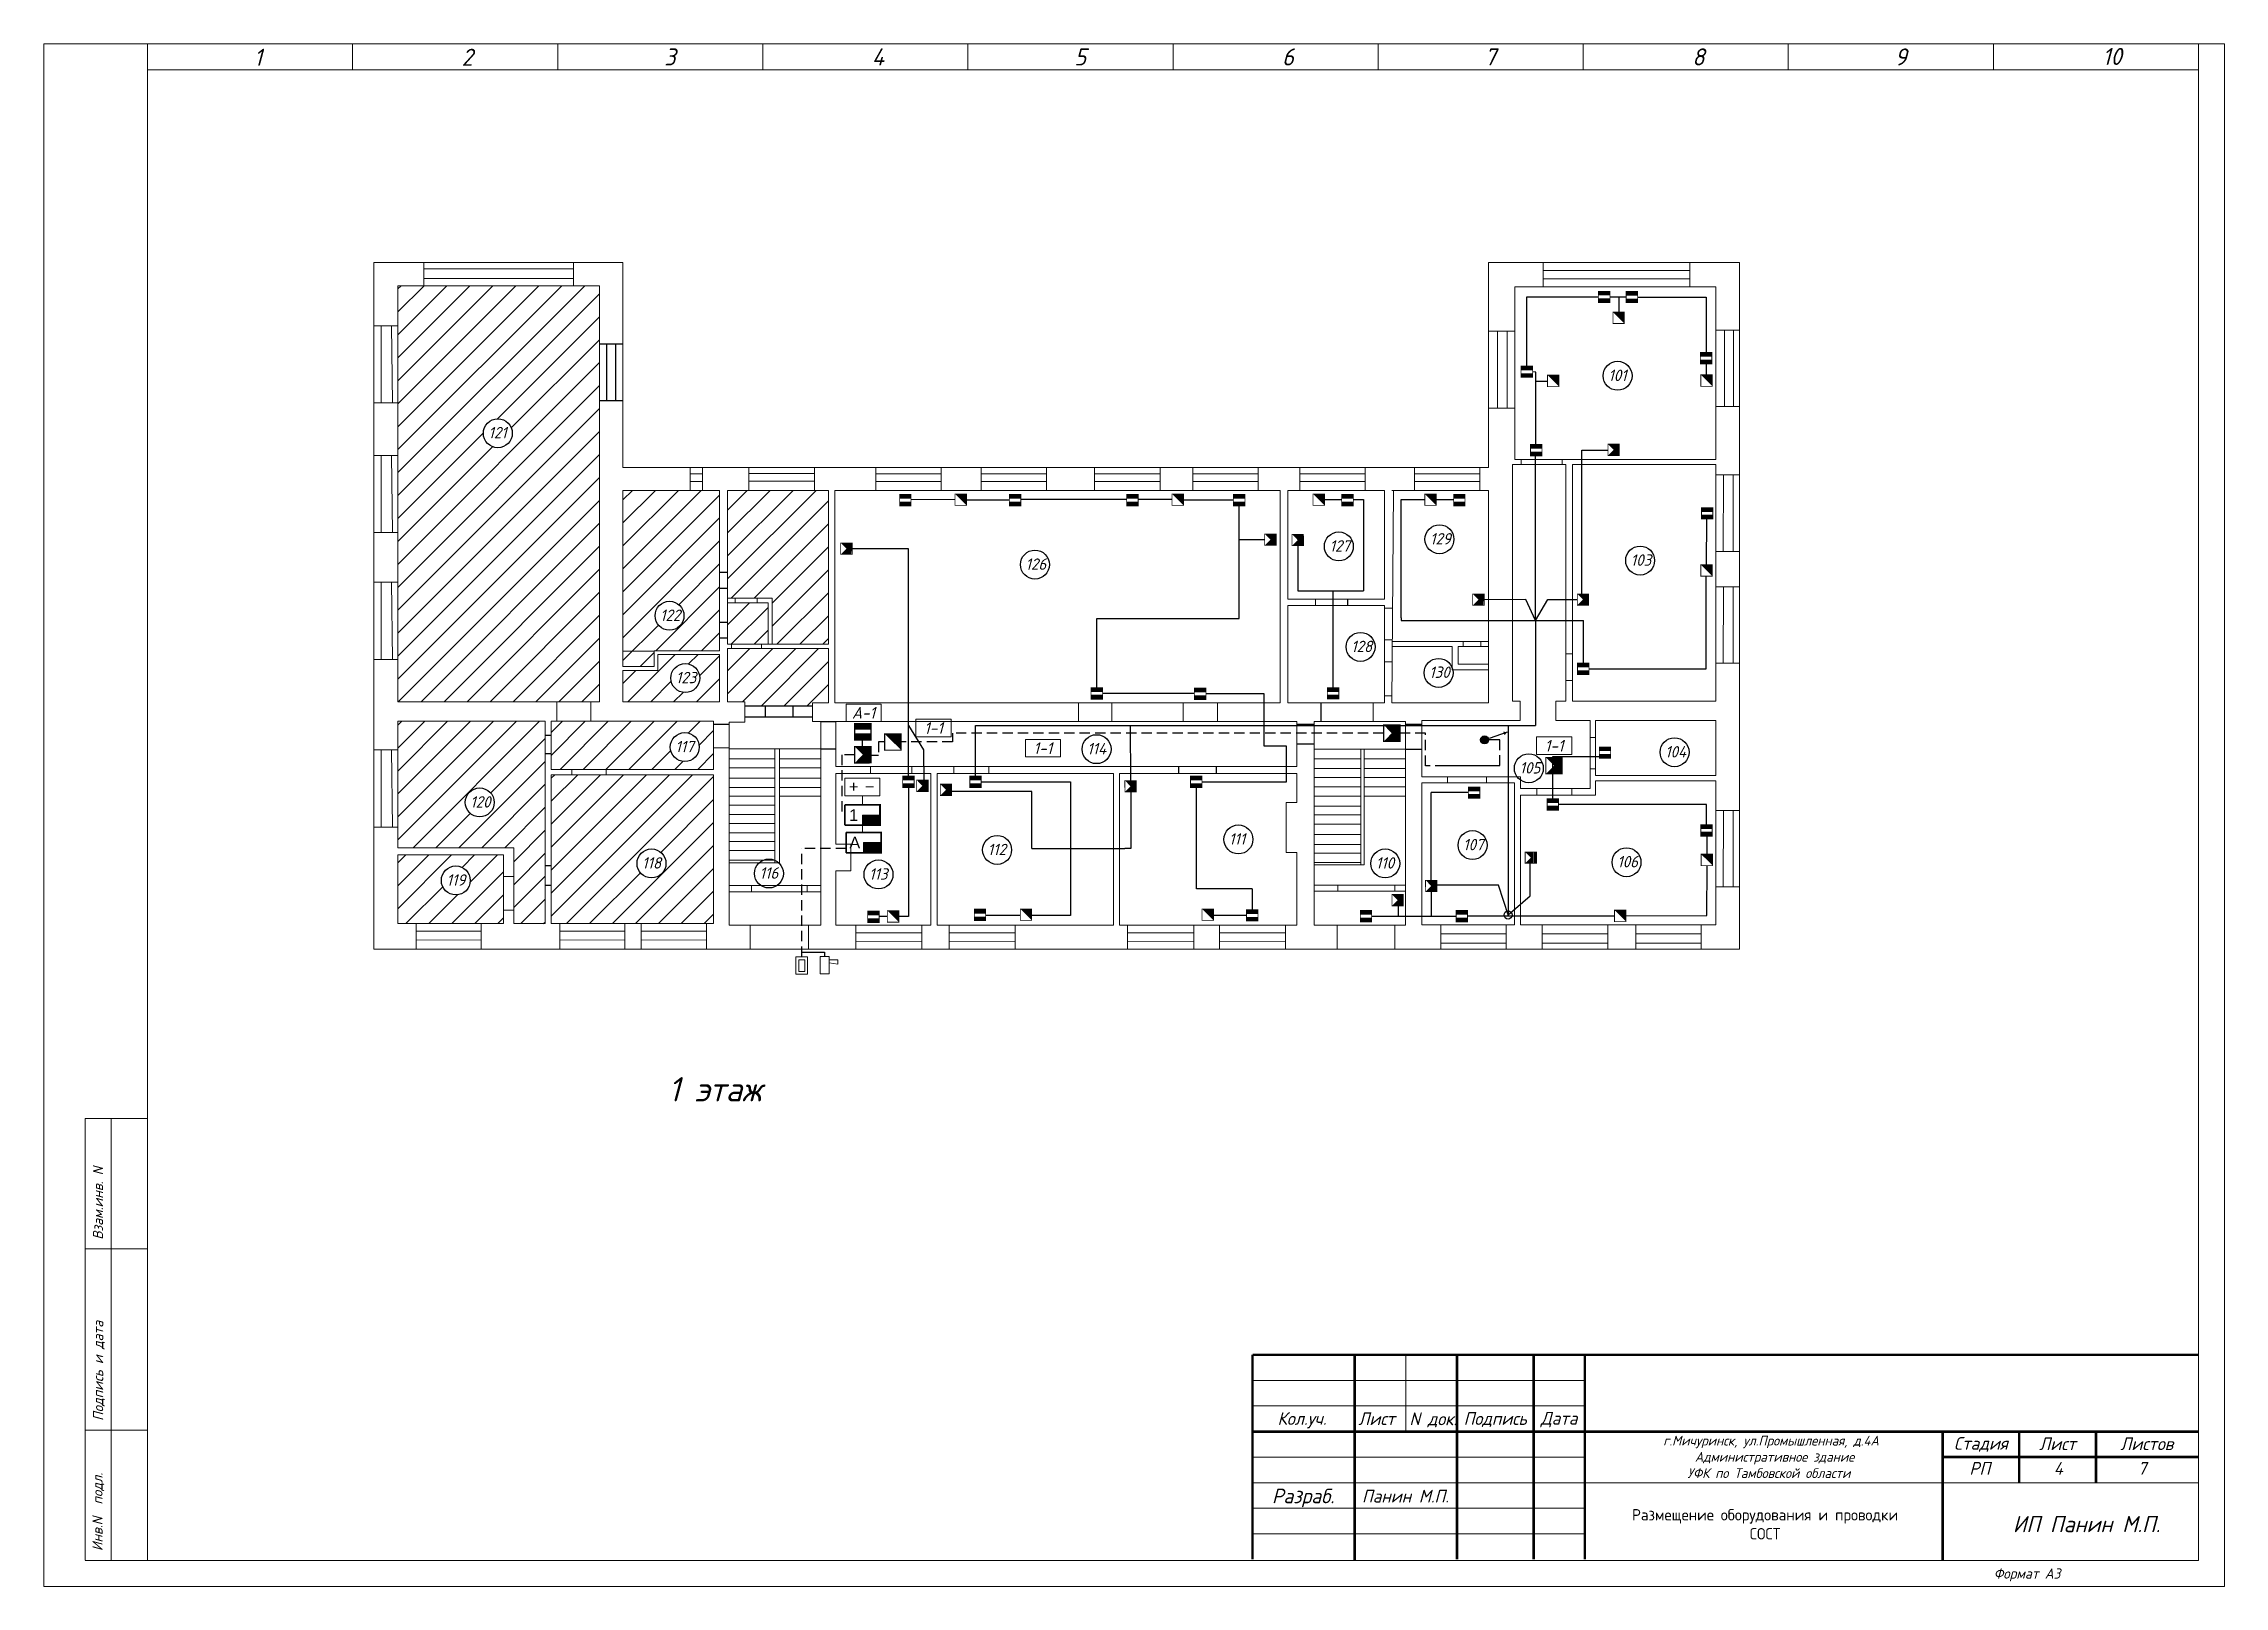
# Model space of a CAD drawing. Header units: inches. Extents: x -24 to 3888, y 393 to 1828.
# Drawn here: x 2185.8 to 2320.2, y 1279.2 to 1374.3 of the extents above; entities that cross this region are included whole.
import ezdxf

# ---------------------------------------------------------------- set-up
doc = ezdxf.new("R2010")
doc.units = ezdxf.units.IN
doc.header["$MEASUREMENT"] = 0
for name, pattern in [('Caddy_Solid', [0]), ('HIDDEN2', [4.7625, 3.175, -1.5875]), ('НЕВИДИМАЯ', [9.525, 6.35, -3.175])]:
    doc.linetypes.add(name, pattern=pattern)
doc.layers.get('0').transparency = 0.7
for name, color, linetype in [('BLK_12_THHN', 9, 'Continuous'), ('DESC', 7, 'Continuous'), ('LINK', 9, 'Continuous')]:
    doc.layers.add(name, color=color, linetype=linetype)
doc.styles.get("Standard").update_dxf_attribs({"font": 'GOST_Common Italic_0.ttf'})

msp = doc.modelspace()

# ---------------------------------------------------------------- texts
at = {"layer": 'DESC', "color": 0, "lineweight": 13}
for s, height, p in [('1', 1.05, (2198.81, 1372.9)), ('2', 1.05, (2211.61, 1372.9)), ('3', 1.05, (2224.09, 1372.92)), ('4', 1.05, (2236.89, 1372.92)), ('5', 1.05, (2249.37, 1372.92)), ('6', 1.05, (2262.17, 1372.92)), ('7', 1.05, (2274.65, 1372.92)), ('8', 1.05, (2287.45, 1372.92)), ('9', 1.05, (2299.93, 1372.92)), ('10', 1.048, (2312.73, 1372.95)), ('Формат А3', 0.629, (2306.03, 1279.7))]:
    msp.add_text(s, height=height, dxfattribs=at).set_placement(p)
for s, p in [('Взам.инв. N', (2189.51, 1300.58)), ('Подпись и дата', (2189.52, 1289.42)), ('Инв.N  подл.', (2189.48, 1281.4))]:
    msp.add_text(s, height=0.6288, rotation=90, dxfattribs=at).set_placement(p)
at = {"layer": 'DESC', "color": 0, "lineweight": 15}
for s, p in [('Кол.уч.', (2261.89, 1289.17)), ('Лист', (2266.87, 1289.16)), ('N док.', (2270.02, 1289.15)), ('РП', (2304.53, 1286.1)), ('4', (2309.73, 1286.1)), ('7', (2314.91, 1286.1))]:
    msp.add_text(s, height=0.787, dxfattribs=at).set_placement(p)
at = {"layer": 'DESC', "color": 0, "char_height": 0.72, "attachment_point": 5}
for s, insert, width in [('А-1', (2236.38, 1333.04), 2.16), ('1-1', (2240.69, 1332.1), 2.16), ('1-1', (2247.43, 1330.86), 2.16), ('1-1', (2278.94, 1331.01), 2.16), ('{\\fArial|b0|i0|c204|p34;1}', (2235.77, 1326.74), 1.08), ('{\\fArial|b0|i0|c204|p34;A}', (2235.84, 1325.04), 1.08)]:
    msp.add_mtext(s, dxfattribs=dict(at, insert=insert, width=width))
at = {"layer": 'DESC', "color": 0, "lineweight": 15, "attachment_point": 1}
for s, width, heights, insert, char_height in [('\\pi5.95475;1 этаж', 17.9743, [1.74], (2218.39, 1310.6), 1.5), ('\\pi22.78276;г.Мичуринск, ул.Промышленная, д.4А\\P\\pi24.36617; Административное здание \\P\\pi24.27003;УФК по Тамбовской области', 59.1919, [0], (2262.88, 1288.5), 0.6), ('\\pi4.80835;ИП Панин М.П.', 17.9743, [1.74], (2302.4, 1283.56), 1)]:
    msp.add_mtext_dynamic_manual_height_columns(s, width=width, gutter_width=1, heights=heights, dxfattribs=dict(at, insert=insert, char_height=char_height))
at = {"layer": 'DESC', "color": 0, "lineweight": 15, "attachment_point": 5}
for s, insert, char_height, width in [('Подпись', (2275.31, 1289.5), 0.787, 4.725), ('Дата', (2279.24, 1289.5), 0.787, 3.15), ('Стадия', (2305.24, 1287.97), 0.787, 4.725), ('Лист', (2309.96, 1288.01), 0.787, 5.67), ('Листов', (2315.46, 1288.01), 0.787, 5.3325), ('Разраб.', (2263.47, 1284.67), 0.9, 7.0924), ('{\\fGOST Common|b0|i0|c204|p34;Размещение оборудования и проводки\\PСОСТ}', (2291.94, 1283.05), 0.7, 25.2)]:
    msp.add_mtext(s, dxfattribs=dict(at, insert=insert, char_height=char_height, width=width))
at = {"layer": 'DESC', "lineweight": 15, "insert": (2269.77, 1284.78), "char_height": 0.787, "width": 6.3, "attachment_point": 5}
msp.add_mtext('Панин М.П.', dxfattribs=at)
at = {"layer": 'LINK', "color": 0, "char_height": 0.7, "attachment_point": 1}
for s, insert in [('101', (2282.28, 1354.18)), ('121', (2213.26, 1350.65)), ('129', (2271.29, 1344.11)), ('127', (2265.1, 1343.67)), ('103', (2283.66, 1342.8)), ('126', (2246.36, 1342.55)), ('122', (2223.84, 1339.4)), ('128', (2266.43, 1337.48)), ('123', (2224.81, 1335.56)), ('130', (2271.24, 1335.89)), ('117', (2224.78, 1331.31)), ('114', (2250.16, 1331.18)), ('104', (2285.78, 1330.99)), ('105', (2276.81, 1330)), ('120', (2212.14, 1327.9)), ('111', (2258.9, 1325.62)), ('107', (2273.33, 1325.27)), ('118', (2222.73, 1324.14)), ('112', (2244.03, 1324.97)), ('110', (2267.95, 1324.14)), ('106', (2282.83, 1324.22)), ('119', (2210.68, 1323.09)), ('116', (2229.97, 1323.52)), ('113', (2236.72, 1323.46))]:
    msp.add_mtext_dynamic_manual_height_columns(s, width=1.43, gutter_width=1, heights=[0], dxfattribs=dict(at, insert=insert))

# ---------------------------------------------------------------- blocks, each defined once
blk = doc.blocks.new('Объем')
at = {"const_width": 0.2}
blk.add_lwpolyline([(0, 0), (0, 3), (3, 3), (3, 0)], close=True, dxfattribs=at)
for points in [[(0.21, 2.94), (0.21, 0.09)], [(0.41, 2.94), (0.41, 0.09)], [(0.61, 2.94), (0.61, 0.09)], [(0.8, 2.94), (0.8, 0.09)], [(1.01, 2.94), (1.01, 0.09)], [(1.21, 2.94), (1.21, 0.09)], [(1.39, 1.52), (2.81, 2.97)], [(1.39, 2.94), (1.39, 0.09)], [(1.39, 1.48), (2.82, 0.03)], [(1.56, 2.93), (1.56, 1.76)], [(1.56, 0.09), (1.56, 1.25)], [(1.74, 0.06), (1.74, 1.05)], [(1.76, 2.94), (1.76, 1.94)], [(1.94, 2.95), (1.94, 2.15)], [(1.94, 0.06), (1.94, 0.87)], [(2.13, 2.93), (2.13, 2.33)], [(2.13, 0.05), (2.13, 0.66)], [(2.3, 2.93), (2.3, 2.52)], [(2.31, 0.06), (2.31, 0.48)], [(2.49, 2.94), (2.49, 2.7)], [(2.49, 0.07), (2.49, 0.29)]]:
    blk.add_lwpolyline(points, dxfattribs=at)
blk = doc.blocks.new('Звуковой')
blk.add_lwpolyline([(0.1, 2.9, 0, 4, 0), (1.5, 1.51, 4, 4, 0)], format="xyseb")
at = {"const_width": 0.2}
blk.add_lwpolyline([(0, 0), (0, 3), (3, 3), (3, 0)], close=True, dxfattribs=at)

# ---------------------------------------------------------------- hatches: boundary and pattern name
at = {"layer": 'BLK_12_THHN'}
h = msp.add_hatch(color=0, dxfattribs=at)
h.dxf.hatch_style = 1
h.paths.add_polyline_path([(2274.9, 1331.37, 1), (2274.4, 1331.37, 1)])
h = msp.add_hatch(color=0, dxfattribs=at)
h.dxf.hatch_style = 1
h.paths.add_polyline_path([(2276.05, 1331.84), (2275.87, 1331.79), (2275.9, 1331.7)])
h.paths.add_polyline_path([(2275.85, 1331.86), (2275.87, 1331.79), (2276.05, 1331.84)])
at = {"layer": 'DESC', "lineweight": 15}
h = msp.add_hatch(color=0, dxfattribs=at)
h.dxf.hatch_style = 1
h.paths.add_polyline_path([(2281.67, 1358.57), (2281.67, 1358.31), (2282.38, 1358.31), (2282.38, 1358.57)])
h.paths.add_polyline_path([(2282.38, 1358.75), (2282.38, 1359.01), (2281.67, 1359.01), (2281.67, 1358.75)])
h = msp.add_hatch(color=0, dxfattribs=at)
h.dxf.hatch_style = 1
h.paths.add_polyline_path([(2283.38, 1358.56), (2283.38, 1358.3), (2284.09, 1358.3), (2284.09, 1358.56)])
h.paths.add_polyline_path([(2284.09, 1358.74), (2284.09, 1359), (2283.38, 1359), (2283.38, 1358.74)])
h = msp.add_hatch(color=0, dxfattribs=at)
h.dxf.hatch_style = 1
h.paths.add_polyline_path([(2287.95, 1354.8), (2287.95, 1354.54), (2288.66, 1354.54), (2288.66, 1354.8)])
h.paths.add_polyline_path([(2288.66, 1354.98), (2288.66, 1355.24), (2287.95, 1355.24), (2287.95, 1354.98)])
h = msp.add_hatch(color=0, dxfattribs=at)
h.dxf.hatch_style = 1
h.paths.add_polyline_path([(2276.9, 1353.96), (2276.9, 1353.7), (2277.61, 1353.7), (2277.61, 1353.96)])
h.paths.add_polyline_path([(2277.61, 1354.14), (2277.61, 1354.41), (2276.9, 1354.41), (2276.9, 1354.14)])
h = msp.add_hatch(color=0, dxfattribs=at)
h.dxf.hatch_style = 1
h.paths.add_polyline_path([(2277.48, 1349.13), (2277.48, 1348.86), (2278.19, 1348.86), (2278.19, 1349.13)])
h.paths.add_polyline_path([(2278.19, 1349.31), (2278.19, 1349.57), (2277.48, 1349.57), (2277.48, 1349.31)])
h = msp.add_hatch(color=0, dxfattribs=at)
h.dxf.hatch_style = 1
h.paths.add_polyline_path([(2238.61, 1346.05), (2238.61, 1345.79), (2239.31, 1345.79), (2239.31, 1346.05)])
h.paths.add_polyline_path([(2239.31, 1346.23), (2239.31, 1346.5), (2238.61, 1346.5), (2238.61, 1346.23)])
h = msp.add_hatch(color=0, dxfattribs=at)
h.dxf.hatch_style = 1
h.paths.add_polyline_path([(2245.36, 1346.05), (2245.36, 1345.79), (2246.07, 1345.79), (2246.07, 1346.05)])
h.paths.add_polyline_path([(2246.07, 1346.23), (2246.07, 1346.5), (2245.36, 1346.5), (2245.36, 1346.23)])
h = msp.add_hatch(color=0, dxfattribs=at)
h.dxf.hatch_style = 1
h.paths.add_polyline_path([(2252.59, 1346.05), (2252.59, 1345.79), (2253.3, 1345.79), (2253.3, 1346.05)])
h.paths.add_polyline_path([(2253.3, 1346.23), (2253.3, 1346.5), (2252.59, 1346.5), (2252.59, 1346.23)])
h = msp.add_hatch(color=0, dxfattribs=at)
h.dxf.hatch_style = 1
h.paths.add_polyline_path([(2259.17, 1346.05), (2259.17, 1345.79), (2259.88, 1345.79), (2259.88, 1346.05)])
h.paths.add_polyline_path([(2259.88, 1346.23), (2259.88, 1346.5), (2259.17, 1346.5), (2259.17, 1346.23)])
h = msp.add_hatch(color=0, dxfattribs=at)
h.dxf.hatch_style = 1
h.paths.add_polyline_path([(2265.85, 1346.05), (2265.85, 1345.79), (2266.56, 1345.79), (2266.56, 1346.05)])
h.paths.add_polyline_path([(2266.56, 1346.23), (2266.56, 1346.5), (2265.85, 1346.5), (2265.85, 1346.23)])
h = msp.add_hatch(color=0, dxfattribs=at)
h.dxf.hatch_style = 1
h.paths.add_polyline_path([(2272.74, 1346.05), (2272.74, 1345.79), (2273.45, 1345.79), (2273.45, 1346.05)])
h.paths.add_polyline_path([(2273.45, 1346.23), (2273.45, 1346.5), (2272.74, 1346.5), (2272.74, 1346.23)])
h = msp.add_hatch(color=0, dxfattribs=at)
h.dxf.hatch_style = 1
h.paths.add_polyline_path([(2288.02, 1345.24), (2288.02, 1344.98), (2288.72, 1344.98), (2288.72, 1345.24)])
h.paths.add_polyline_path([(2288.72, 1345.42), (2288.72, 1345.68), (2288.02, 1345.68), (2288.02, 1345.42)])
h = msp.add_hatch(color=0, dxfattribs=at)
h.dxf.hatch_style = 1
h.paths.add_polyline_path([(2280.38, 1335.66), (2280.38, 1335.39), (2281.09, 1335.39), (2281.09, 1335.66)])
h.paths.add_polyline_path([(2281.09, 1335.84), (2281.09, 1336.1), (2280.38, 1336.1), (2280.38, 1335.84)])
h = msp.add_hatch(color=0, dxfattribs=at)
h.dxf.hatch_style = 1
h.paths.add_polyline_path([(2250.4, 1334.15), (2250.4, 1333.88), (2251.11, 1333.88), (2251.11, 1334.15)])
h.paths.add_polyline_path([(2251.11, 1334.33), (2251.11, 1334.59), (2250.4, 1334.59), (2250.4, 1334.33)])
h = msp.add_hatch(color=0, dxfattribs=at)
h.dxf.hatch_style = 1
h.paths.add_polyline_path([(2256.77, 1334.12), (2256.77, 1333.86), (2257.48, 1333.86), (2257.48, 1334.12)])
h.paths.add_polyline_path([(2257.48, 1334.3), (2257.48, 1334.57), (2256.77, 1334.57), (2256.77, 1334.3)])
h = msp.add_hatch(color=0, dxfattribs=at)
h.dxf.hatch_style = 1
h.paths.add_polyline_path([(2264.96, 1334.15), (2264.96, 1333.89), (2265.67, 1333.89), (2265.67, 1334.15)])
h.paths.add_polyline_path([(2265.67, 1334.33), (2265.67, 1334.59), (2264.96, 1334.59), (2264.96, 1334.33)])
h = msp.add_hatch(color=0, dxfattribs=at)
h.dxf.hatch_style = 1
h.paths.add_polyline_path([(2235.83, 1331.74), (2235.83, 1331.36), (2236.84, 1331.36), (2236.84, 1331.74)])
h.paths.add_polyline_path([(2236.84, 1332), (2236.84, 1332.37), (2235.83, 1332.37), (2235.83, 1332)])
h = msp.add_hatch(color=0, dxfattribs=at)
h.dxf.hatch_style = 1
h.paths.add_polyline_path([(2281.72, 1330.5), (2281.72, 1330.24), (2282.43, 1330.24), (2282.43, 1330.5)])
h.paths.add_polyline_path([(2282.43, 1330.68), (2282.43, 1330.94), (2281.72, 1330.94), (2281.72, 1330.68)])
h = msp.add_hatch(color=0, dxfattribs=at)
h.dxf.hatch_style = 1
h.paths.add_polyline_path([(2238.79, 1328.7), (2238.79, 1328.43), (2239.5, 1328.43), (2239.5, 1328.7)])
h.paths.add_polyline_path([(2239.5, 1328.88), (2239.5, 1329.14), (2238.79, 1329.14), (2238.79, 1328.88)])
h = msp.add_hatch(color=0, dxfattribs=at)
h.dxf.hatch_style = 1
h.paths.add_polyline_path([(2242.93, 1328.7), (2242.93, 1328.43), (2243.63, 1328.43), (2243.63, 1328.7)])
h.paths.add_polyline_path([(2243.63, 1328.88), (2243.63, 1329.14), (2242.93, 1329.14), (2242.93, 1328.88)])
h = msp.add_hatch(color=0, dxfattribs=at)
h.dxf.hatch_style = 1
h.paths.add_polyline_path([(2256.53, 1328.7), (2256.53, 1328.43), (2257.24, 1328.43), (2257.24, 1328.7)])
h.paths.add_polyline_path([(2257.24, 1328.88), (2257.24, 1329.14), (2256.53, 1329.14), (2256.53, 1328.88)])
h = msp.add_hatch(color=0, dxfattribs=at)
h.dxf.hatch_style = 1
h.paths.add_polyline_path([(2273.65, 1328.03), (2273.65, 1327.77), (2274.36, 1327.77), (2274.36, 1328.03)])
h.paths.add_polyline_path([(2274.36, 1328.21), (2274.36, 1328.47), (2273.65, 1328.47), (2273.65, 1328.21)])
at = {"layer": 'DESC'}
for points in [[(2236.31, 1326.74), (2236.31, 1326.11), (2237.39, 1326.11), (2237.39, 1326.74)], [(2236.38, 1325.04), (2236.38, 1324.41), (2237.46, 1324.41), (2237.46, 1325.04)]]:
    msp.add_hatch(color=0, dxfattribs=at).paths.add_polyline_path(points)
at = {"layer": 'DESC', "lineweight": 15}
h = msp.add_hatch(color=0, dxfattribs=at)
h.dxf.hatch_style = 1
h.paths.add_polyline_path([(2278.51, 1327.31), (2278.51, 1327.04), (2279.21, 1327.04), (2279.21, 1327.31)])
h.paths.add_polyline_path([(2279.21, 1327.49), (2279.21, 1327.75), (2278.51, 1327.75), (2278.51, 1327.49)])
h = msp.add_hatch(color=0, dxfattribs=at)
h.dxf.hatch_style = 1
h.paths.add_polyline_path([(2287.98, 1325.71), (2287.98, 1325.44), (2288.68, 1325.44), (2288.68, 1325.71)])
h.paths.add_polyline_path([(2288.68, 1325.89), (2288.68, 1326.15), (2287.98, 1326.15), (2287.98, 1325.89)])
h = msp.add_hatch(color=0, dxfattribs=at)
h.dxf.hatch_style = 1
h.paths.add_polyline_path([(2236.63, 1320.38), (2236.63, 1320.12), (2237.34, 1320.12), (2237.34, 1320.38)])
h.paths.add_polyline_path([(2237.34, 1320.56), (2237.34, 1320.82), (2236.63, 1320.82), (2236.63, 1320.56)])
h = msp.add_hatch(color=0, dxfattribs=at)
h.dxf.hatch_style = 1
h.paths.add_polyline_path([(2243.2, 1320.49), (2243.2, 1320.23), (2243.91, 1320.23), (2243.91, 1320.49)])
h.paths.add_polyline_path([(2243.91, 1320.67), (2243.91, 1320.94), (2243.2, 1320.94), (2243.2, 1320.67)])
h = msp.add_hatch(color=0, dxfattribs=at)
h.dxf.hatch_style = 1
h.paths.add_polyline_path([(2259.98, 1320.47), (2259.98, 1320.21), (2260.69, 1320.21), (2260.69, 1320.47)])
h.paths.add_polyline_path([(2260.69, 1320.65), (2260.69, 1320.91), (2259.98, 1320.91), (2259.98, 1320.65)])
h = msp.add_hatch(color=0, dxfattribs=at)
h.dxf.hatch_style = 1
h.paths.add_polyline_path([(2266.99, 1320.42), (2266.99, 1320.16), (2267.69, 1320.16), (2267.69, 1320.42)])
h.paths.add_polyline_path([(2267.69, 1320.6), (2267.69, 1320.86), (2266.99, 1320.86), (2266.99, 1320.6)])
h = msp.add_hatch(color=0, dxfattribs=at)
h.dxf.hatch_style = 1
h.paths.add_polyline_path([(2272.9, 1320.42), (2272.9, 1320.16), (2273.6, 1320.16), (2273.6, 1320.42)])
h.paths.add_polyline_path([(2273.6, 1320.6), (2273.6, 1320.86), (2272.9, 1320.86), (2272.9, 1320.6)])
at = {"layer": 'LINK'}
h = msp.add_hatch(dxfattribs=at)
h.set_pattern_fill('ANSI31', color=0, scale=8)
h.paths.add_polyline_path([(2220.11, 1359.35), (2207.68, 1359.35), (2207.68, 1333.72), (2220.11, 1333.72)])
h.paths.add_polyline_path([(2212.94, 1350.26, -1), (2214.73, 1350.26, -1)], flags=16)
h.paths.add_polyline_path([(2216.76, 1332.52), (2213.43, 1332.52), (2207.68, 1332.52), (2207.68, 1327.01), (2207.68, 1324.73), (2212.28, 1324.73), (2214.82, 1324.73), (2214.82, 1320.05), (2216.76, 1320.05)])
h.paths.add_polyline_path([(2213.61, 1327.52, -1), (2211.83, 1327.52, -1)], flags=16)
h.paths.add_polyline_path([(2214.19, 1324.28), (2207.68, 1324.28), (2207.68, 1320.05), (2214.19, 1320.05)], flags=17)
h.paths.add_polyline_path([(2210.36, 1322.71, -1), (2212.15, 1322.71, -1)], flags=16)
h.paths.add_polyline_path([(2227.14, 1329.22), (2217.13, 1329.22), (2217.13, 1320.05), (2227.14, 1320.05)])
h.paths.add_polyline_path([(2224.2, 1323.76, -1), (2222.41, 1323.76, -1)], flags=16)
h.paths.add_polyline_path([(2227.14, 1332.52), (2217.13, 1332.52), (2217.13, 1329.55), (2227.14, 1329.55)])
h.paths.add_polyline_path([(2224.47, 1330.93, -1), (2226.25, 1330.93, -1)], flags=16)
h.paths.add_polyline_path([(2212.87, 1349.56), (2214.56, 1349.56), (2214.56, 1351.1), (2212.87, 1351.1)], flags=24)
h.paths.add_polyline_path([(2211.75, 1326.81), (2213.53, 1326.81), (2213.53, 1328.36), (2211.75, 1328.36)], flags=24)
h.paths.add_polyline_path([(2210.29, 1322.01), (2211.94, 1322.01), (2211.94, 1323.55), (2210.29, 1323.55)], flags=24)
h.paths.add_polyline_path([(2222.34, 1323.06), (2224, 1323.06), (2224, 1324.6), (2222.34, 1324.6)], flags=24)
h.paths.add_polyline_path([(2224.39, 1330.22), (2226.08, 1330.22), (2226.08, 1331.76), (2224.39, 1331.76)], flags=24)
h = msp.add_hatch(dxfattribs=at)
h.set_pattern_fill('ANSI31', color=0, scale=8)
h.paths.add_polyline_path([(2227.51, 1346.74), (2221.55, 1346.74), (2221.55, 1336.83), (2223.47, 1336.83), (2223.47, 1336.86), (2227.51, 1336.86)])
h.paths.add_polyline_path([(2225.31, 1339.02, -1), (2223.53, 1339.02, -1)], flags=16)
h.paths.add_polyline_path([(2234.22, 1346.74), (2228, 1346.74), (2228, 1340.1), (2230.74, 1340.1), (2230.74, 1337.26), (2234.22, 1337.26)])
h.paths.add_polyline_path([(2234.22, 1337), (2228, 1337), (2228, 1333.72), (2229.06, 1333.72), (2229.06, 1333.47), (2233.23, 1333.47), (2233.23, 1333.66), (2234.22, 1333.66)])
h.paths.add_polyline_path([(2230.49, 1339.81), (2228, 1339.81), (2228, 1337.26), (2230.49, 1337.26)], flags=17)
h.paths.add_polyline_path([(2227.51, 1336.55), (2227.51, 1336.64), (2223.7, 1336.64), (2223.7, 1335.64), (2221.55, 1335.64), (2221.55, 1333.72), (2227.51, 1333.72)])
h.paths.add_polyline_path([(2224.5, 1335.18, -1), (2226.28, 1335.18, -1)], flags=16)
h.paths.add_polyline_path([(2223.47, 1336.83), (2221.55, 1336.83), (2221.55, 1335.89), (2223.47, 1335.89)])
h.paths.add_polyline_path([(2223.46, 1338.31), (2225.26, 1338.31), (2225.26, 1339.85), (2223.46, 1339.85)], flags=24)
h.paths.add_polyline_path([(2224.42, 1334.48), (2226.22, 1334.48), (2226.22, 1336.02), (2224.42, 1336.02)], flags=24)

# ---------------------------------------------------------------- linework, layer by layer
at = {"layer": 'BLK_12_THHN', "color": 0, "lineweight": 15}
for p, q in [((2206.19, 1360.78), (2206.19, 1318.48)), ((2221.55, 1360.78), (2206.19, 1360.78)), ((2209.28, 1360.78), (2209.28, 1359.35)), ((2209.28, 1360.4), (2218.51, 1360.4)), ((2218.51, 1360.78), (2218.51, 1359.35)), ((2221.55, 1348.15), (2221.55, 1360.78)), ((2290.36, 1360.78), (2274.89, 1360.78)), ((2274.89, 1360.78), (2274.89, 1348.15)), ((2278.27, 1360.78), (2278.27, 1359.28)), ((2278.27, 1360.29), (2287.3, 1360.29)), ((2287.3, 1360.78), (2287.3, 1359.28)), ((2290.36, 1318.48), (2290.36, 1360.78)), ((2207.68, 1359.35), (2220.11, 1359.35)), ((2207.68, 1333.72), (2207.68, 1359.35)), ((2209.28, 1359.8), (2218.51, 1359.8)), ((2220.11, 1359.35), (2220.11, 1333.72)), ((2276.52, 1359.28), (2288.91, 1359.28)), ((2276.52, 1348.65), (2276.52, 1359.28)), ((2278.27, 1359.77), (2287.3, 1359.77)), ((2288.91, 1359.28), (2288.91, 1348.65)), ((2206.19, 1356.88), (2207.68, 1356.88)), ((2206.65, 1356.88), (2206.65, 1352.13)), ((2207.29, 1356.88), (2207.35, 1352.13)), ((2274.89, 1356.54), (2276.52, 1356.54)), ((2275.44, 1356.54), (2275.44, 1351.81)), ((2276.04, 1356.54), (2276.04, 1351.81)), ((2288.91, 1356.62), (2290.36, 1356.62)), ((2289.44, 1356.62), (2289.44, 1351.9)), ((2290, 1356.62), (2290, 1351.9)), ((2206.19, 1352.13), (2207.68, 1352.13)), ((2274.89, 1351.81), (2276.52, 1351.81)), ((2288.91, 1351.9), (2290.36, 1351.9)), ((2206.19, 1348.9), (2207.68, 1348.9)), ((2206.65, 1348.9), (2206.65, 1344.15)), ((2207.29, 1348.9), (2207.35, 1344.15)), ((2274.89, 1348.15), (2221.55, 1348.15)), ((2225.7, 1348.15), (2225.7, 1346.74)), ((2226.45, 1348.15), (2226.45, 1346.74)), ((2229.31, 1348.15), (2229.31, 1346.74)), ((2233.36, 1348.15), (2233.36, 1346.74)), ((2237.14, 1348.15), (2237.14, 1346.74)), ((2241.17, 1348.15), (2241.17, 1346.74)), ((2243.63, 1348.15), (2243.63, 1346.74)), ((2247.66, 1348.15), (2247.66, 1346.74)), ((2250.62, 1348.15), (2250.62, 1346.74)), ((2254.65, 1348.15), (2254.65, 1346.74)), ((2256.67, 1348.15), (2256.67, 1346.74)), ((2260.7, 1348.15), (2260.7, 1346.74)), ((2263.27, 1348.15), (2263.27, 1346.74)), ((2267.3, 1348.15), (2267.3, 1346.74)), ((2270.33, 1348.15), (2270.33, 1346.74)), ((2274.36, 1348.15), (2274.36, 1346.74)), ((2276.37, 1333.75), (2276.37, 1348.33)), ((2276.37, 1348.33), (2276.52, 1348.33)), ((2288.91, 1348.65), (2276.52, 1348.65)), ((2276.52, 1348.33), (2279.67, 1348.33)), ((2276.9, 1348.65), (2276.9, 1348.33)), ((2279.44, 1348.65), (2279.44, 1348.33)), ((2279.67, 1348.33), (2279.67, 1333.75)), ((2280.08, 1348.33), (2288.91, 1348.33)), ((2280.08, 1333.75), (2280.08, 1348.33)), ((2288.91, 1348.33), (2288.91, 1333.75)), ((2221.55, 1346.74), (2227.51, 1346.74)), ((2221.55, 1335.89), (2221.55, 1346.74)), ((2225.7, 1347.29), (2226.45, 1347.29)), ((2225.71, 1347.77), (2226.45, 1347.77)), ((2227.51, 1346.74), (2227.51, 1336.86)), ((2228, 1346.74), (2234.22, 1346.74)), ((2228, 1337.26), (2228, 1346.74)), ((2229.31, 1347.79), (2233.36, 1347.79)), ((2229.31, 1347.3), (2233.36, 1347.3)), ((2234.22, 1346.74), (2234.22, 1337.26)), ((2234.6, 1346.74), (2234.6, 1333.66)), ((2262.06, 1346.74), (2234.6, 1346.74)), ((2237.14, 1347.76), (2241.17, 1347.76)), ((2237.14, 1347.28), (2241.17, 1347.28)), ((2243.63, 1347.76), (2247.66, 1347.76)), ((2243.63, 1347.28), (2247.66, 1347.28)), ((2250.62, 1347.76), (2254.65, 1347.76)), ((2250.62, 1347.28), (2254.65, 1347.28)), ((2256.67, 1347.76), (2260.7, 1347.76)), ((2256.67, 1347.28), (2260.7, 1347.28)), ((2262.06, 1333.66), (2262.06, 1346.74)), ((2262.52, 1346.74), (2268.49, 1346.74)), ((2262.52, 1340.05), (2262.52, 1346.74)), ((2263.27, 1347.76), (2267.3, 1347.76)), ((2263.27, 1347.28), (2267.3, 1347.28)), ((2268.49, 1346.74), (2268.49, 1340.05)), ((2268.93, 1346.74), (2274.89, 1346.74)), ((2268.93, 1333.66), (2269.04, 1346.74)), ((2270.33, 1347.76), (2274.36, 1347.76)), ((2270.33, 1347.28), (2274.36, 1347.28)), ((2274.89, 1346.74), (2274.89, 1333.66)), ((2288.91, 1347.69), (2290.36, 1347.69)), ((2289.38, 1347.69), (2289.35, 1342.97)), ((2289.97, 1347.69), (2289.97, 1342.97)), ((2206.19, 1344.15), (2207.68, 1344.15)), ((2288.91, 1342.97), (2290.36, 1342.97)), ((2206.19, 1341.09), (2207.68, 1341.09)), ((2206.65, 1341.09), (2206.65, 1336.33)), ((2207.29, 1341.09), (2207.35, 1336.33)), ((2228, 1340.1), (2230.74, 1340.1)), ((2228.46, 1340.1), (2228.46, 1339.81)), ((2229.83, 1340.1), (2229.83, 1339.81)), ((2230.74, 1340.1), (2230.74, 1337.26)), ((2268.49, 1340.05), (2262.52, 1340.05)), ((2264.24, 1340.05), (2264.24, 1339.66)), ((2288.91, 1340.8), (2290.36, 1340.8)), ((2289.38, 1340.8), (2289.35, 1336.09)), ((2289.97, 1340.8), (2289.97, 1336.09)), ((2228, 1339.81), (2230.49, 1339.81)), ((2230.49, 1339.81), (2230.49, 1337.26)), ((2262.52, 1339.66), (2268.49, 1339.66)), ((2262.52, 1333.66), (2262.52, 1339.66)), ((2268.49, 1339.66), (2268.49, 1333.66)), ((2268.49, 1339.49), (2268.98, 1339.48)), ((2268.49, 1337.54), (2268.96, 1337.53)), ((2268.96, 1337.44), (2274.89, 1337.44)), ((2273.34, 1337.44), (2273.34, 1337.13)), ((2274.43, 1337.44), (2274.43, 1337.13)), ((2206.19, 1336.33), (2207.68, 1336.33)), ((2221.55, 1336.83), (2223.47, 1336.83)), ((2227.51, 1336.86), (2223.47, 1336.86)), ((2223.47, 1336.86), (2223.47, 1335.89)), ((2223.7, 1335.64), (2223.7, 1336.64)), ((2223.7, 1336.64), (2227.51, 1336.64)), ((2227.51, 1336.64), (2227.51, 1336.55)), ((2227.51, 1336.55), (2227.51, 1333.72)), ((2234.22, 1337.26), (2228, 1337.26)), ((2228, 1337), (2228, 1333.72)), ((2234.22, 1337), (2228, 1337)), ((2228.25, 1337.26), (2228.25, 1337)), ((2230.08, 1337.26), (2230.08, 1337)), ((2234.22, 1333.66), (2234.22, 1337)), ((2268.49, 1336.17), (2268.95, 1336.17)), ((2268.96, 1337.13), (2272.66, 1337.13)), ((2272.66, 1337.13), (2272.66, 1335.68)), ((2273.03, 1337.13), (2274.89, 1337.13)), ((2273.03, 1337.13), (2273.03, 1336.04)), ((2273.03, 1336.04), (2274.89, 1336.04)), ((2279.67, 1336.67), (2280.08, 1336.67)), ((2288.91, 1336.09), (2290.36, 1336.09)), ((2223.47, 1335.89), (2221.55, 1335.89)), ((2221.55, 1333.72), (2221.55, 1335.64)), ((2221.55, 1335.64), (2223.7, 1335.64)), ((2272.66, 1335.68), (2274.89, 1335.68)), ((2279.67, 1335.03), (2280.08, 1335.03)), ((2220.11, 1333.72), (2207.68, 1333.72)), ((2217.48, 1333.72), (2217.48, 1332.52)), ((2219.58, 1333.72), (2219.58, 1332.52)), ((2227.51, 1333.72), (2221.55, 1333.72)), ((2228, 1333.72), (2229.06, 1333.72)), ((2229.06, 1333.72), (2229.06, 1332.46)), ((2233.23, 1332.51), (2233.23, 1333.66)), ((2233.23, 1333.66), (2234.22, 1333.66)), ((2234.6, 1333.66), (2262.06, 1333.66)), ((2249.62, 1333.66), (2249.62, 1332.51)), ((2251.69, 1333.66), (2251.69, 1332.51)), ((2256.08, 1333.66), (2256.08, 1332.51)), ((2258.19, 1333.66), (2258.19, 1332.51)), ((2268.49, 1333.66), (2262.52, 1333.66)), ((2267.79, 1333.66), (2267.79, 1332.51)), ((2268.49, 1334.08), (2268.93, 1334.08)), ((2274.89, 1333.66), (2268.93, 1333.66)), ((2276.84, 1333.75), (2276.37, 1333.75)), ((2276.84, 1332.57), (2276.84, 1333.75)), ((2279.67, 1333.75), (2279.05, 1333.75)), ((2279.05, 1333.75), (2279.05, 1332.57)), ((2288.91, 1333.75), (2280.08, 1333.75)), ((2207.68, 1332.52), (2213.43, 1332.52)), ((2207.68, 1327.01), (2207.68, 1332.52)), ((2213.43, 1332.52), (2216.76, 1332.52)), ((2216.76, 1332.52), (2216.76, 1320.05)), ((2217.13, 1332.52), (2227.14, 1332.52)), ((2217.13, 1329.55), (2217.13, 1332.52)), ((2227.14, 1332.52), (2227.14, 1329.55)), ((2229.06, 1332.46), (2228.1, 1332.46)), ((2228.1, 1332.46), (2228.1, 1319.95)), ((2233.74, 1332.51), (2233.23, 1332.51)), ((2233.74, 1319.95), (2233.74, 1332.51)), ((2234.67, 1332.51), (2263.09, 1332.51)), ((2234.67, 1329.74), (2234.67, 1332.51)), ((2263.09, 1332.51), (2263.09, 1329.74)), ((2264.14, 1332.51), (2269.78, 1332.51)), ((2264.14, 1319.95), (2264.14, 1332.51)), ((2269.78, 1332.51), (2269.78, 1319.95)), ((2270.78, 1329.1), (2270.78, 1332.57)), ((2270.78, 1332.57), (2276.84, 1332.57)), ((2279.05, 1332.57), (2281.15, 1332.57)), ((2281.15, 1332.57), (2281.15, 1328.37)), ((2281.49, 1332.57), (2288.91, 1332.57)), ((2281.49, 1329.18), (2281.49, 1332.57)), ((2288.91, 1332.57), (2288.91, 1329.18)), ((2206.19, 1330.75), (2207.68, 1330.75)), ((2206.65, 1330.75), (2206.65, 1326)), ((2207.29, 1330.75), (2207.35, 1326)), ((2227.14, 1330.88), (2228.1, 1330.88)), ((2228.1, 1330.82), (2233.74, 1330.82)), ((2230.92, 1330.82), (2230.92, 1323.8)), ((2231.19, 1323.8), (2231.19, 1330.82)), ((2264.14, 1330.8), (2269.78, 1330.8)), ((2267.03, 1330.8), (2267.03, 1323.67)), ((2267.24, 1323.67), (2267.24, 1330.8)), ((2281.15, 1331.51), (2281.49, 1331.51)), ((2227.14, 1329.55), (2217.13, 1329.55)), ((2217.13, 1329.22), (2227.14, 1329.22)), ((2217.13, 1320.05), (2217.13, 1329.22)), ((2218.4, 1329.55), (2218.4, 1329.22)), ((2220.52, 1329.55), (2220.52, 1329.22)), ((2227.14, 1329.22), (2227.14, 1320.05)), ((2228.1, 1330.21), (2230.92, 1330.21)), ((2228.1, 1329.64), (2230.92, 1329.64)), ((2231.19, 1330.21), (2233.74, 1330.21)), ((2231.19, 1329.64), (2233.74, 1329.64)), ((2263.09, 1329.74), (2234.67, 1329.74)), ((2234.67, 1329.31), (2240.52, 1329.31)), ((2234.67, 1324.95), (2234.67, 1329.31)), ((2236.8, 1329.74), (2236.8, 1329.31)), ((2239.35, 1329.74), (2239.35, 1329.31)), ((2240.52, 1329.31), (2240.52, 1319.95)), ((2240.91, 1329.31), (2251.79, 1329.31)), ((2240.91, 1319.95), (2240.91, 1329.31)), ((2241.95, 1329.74), (2241.95, 1329.31)), ((2244.1, 1329.74), (2244.1, 1329.31)), ((2251.79, 1329.31), (2251.79, 1319.95)), ((2252.15, 1329.31), (2263.09, 1329.31)), ((2252.15, 1319.95), (2252.15, 1329.31)), ((2263.09, 1329.31), (2263.09, 1327.51)), ((2264.14, 1330.21), (2267.03, 1330.21)), ((2264.14, 1329.6), (2267.03, 1329.6)), ((2267.24, 1330.21), (2269.78, 1330.21)), ((2267.24, 1329.6), (2269.78, 1329.6)), ((2281.15, 1329.58), (2281.49, 1329.58)), ((2228.1, 1329.01), (2230.92, 1329.01)), ((2228.1, 1328.44), (2230.92, 1328.44)), ((2228.1, 1327.91), (2230.92, 1327.91)), ((2231.19, 1329.01), (2233.74, 1329.01)), ((2231.19, 1328.44), (2233.74, 1328.44)), ((2231.19, 1327.91), (2233.74, 1327.91)), ((2264.14, 1329.05), (2267.03, 1329.05)), ((2264.14, 1328.48), (2267.03, 1328.48)), ((2264.14, 1327.9), (2267.03, 1327.9)), ((2267.24, 1329.05), (2269.78, 1329.05)), ((2267.24, 1328.48), (2269.78, 1328.48)), ((2267.24, 1327.91), (2269.78, 1327.91)), ((2276.86, 1329.1), (2270.78, 1329.1)), ((2270.78, 1328.73), (2276.49, 1328.73)), ((2270.78, 1319.97), (2270.78, 1328.73)), ((2272.37, 1329.1), (2272.37, 1328.73)), ((2274.78, 1329.1), (2274.78, 1328.73)), ((2276.49, 1328.73), (2276.49, 1319.97)), ((2276.86, 1328.37), (2276.86, 1329.1)), ((2281.15, 1328.37), (2276.86, 1328.37)), ((2276.86, 1327.97), (2281.49, 1327.97)), ((2276.86, 1319.97), (2276.86, 1327.97)), ((2277.87, 1328.37), (2277.87, 1327.97)), ((2280.03, 1328.37), (2280.03, 1327.97)), ((2288.91, 1329.18), (2281.49, 1329.18)), ((2281.49, 1327.97), (2281.49, 1328.85)), ((2281.49, 1328.85), (2288.91, 1328.85)), ((2288.91, 1328.85), (2288.91, 1319.97)), ((2207.68, 1324.73), (2207.68, 1327.01)), ((2228.1, 1327.34), (2230.92, 1327.34)), ((2228.1, 1326.77), (2230.92, 1326.77)), ((2263.09, 1327.51), (2262.43, 1327.51)), ((2262.43, 1327.51), (2262.43, 1324.43)), ((2264.14, 1327.29), (2267.03, 1327.29)), ((2264.14, 1326.75), (2267.03, 1326.75)), ((2288.91, 1327.03), (2290.36, 1327.03)), ((2289.38, 1327.03), (2289.35, 1322.32)), ((2289.97, 1327.03), (2289.97, 1322.32)), ((2206.19, 1326), (2207.68, 1326)), ((2228.1, 1326.21), (2230.92, 1326.21)), ((2228.1, 1325.64), (2230.92, 1325.64)), ((2264.14, 1326.18), (2267.03, 1326.18)), ((2264.14, 1325.54), (2267.03, 1325.54)), ((2212.28, 1324.73), (2207.68, 1324.73)), ((2207.68, 1324.28), (2214.19, 1324.28)), ((2207.68, 1320.05), (2207.68, 1324.28)), ((2214.82, 1324.73), (2212.28, 1324.73)), ((2214.19, 1324.28), (2214.19, 1320.05)), ((2214.82, 1320.05), (2214.82, 1324.73)), ((2228.1, 1325.12), (2230.92, 1325.12)), ((2228.1, 1324.55), (2230.92, 1324.55)), ((2228.1, 1323.97), (2230.92, 1323.97)), ((2235.6, 1324.95), (2234.67, 1324.95)), ((2235.6, 1323.31), (2235.6, 1324.95)), ((2262.43, 1324.43), (2263.09, 1324.43)), ((2263.09, 1324.43), (2263.09, 1319.95)), ((2264.14, 1324.93), (2267.03, 1324.93)), ((2264.14, 1324.39), (2267.03, 1324.39)), ((2214.19, 1322.96), (2214.82, 1322.96)), ((2228.1, 1323.8), (2231.19, 1323.8)), ((2234.67, 1319.95), (2234.67, 1323.31)), ((2234.67, 1323.31), (2235.6, 1323.31)), ((2264.14, 1323.82), (2267.03, 1323.82)), ((2264.14, 1323.67), (2267.24, 1323.67)), ((2228.1, 1322.4), (2233.74, 1322.4)), ((2228.1, 1322.01), (2233.74, 1322.01)), ((2229.47, 1322.4), (2229.47, 1322.01)), ((2232.91, 1322.4), (2232.91, 1322.01)), ((2264.14, 1322.42), (2269.78, 1322.42)), ((2264.14, 1322.06), (2269.78, 1322.06)), ((2265.61, 1322.42), (2265.61, 1322.06)), ((2269.13, 1322.42), (2269.13, 1322.06)), ((2288.91, 1322.32), (2290.36, 1322.32)), ((2214.19, 1320.05), (2207.68, 1320.05)), ((2208.81, 1320.05), (2208.81, 1318.48)), ((2212.82, 1320.05), (2212.82, 1318.48)), ((2214.19, 1320.88), (2214.82, 1320.88)), ((2216.76, 1320.05), (2214.82, 1320.05)), ((2227.14, 1320.05), (2217.13, 1320.05)), ((2217.66, 1320.05), (2217.66, 1318.48)), ((2221.67, 1320.05), (2221.67, 1318.48)), ((2222.68, 1320.05), (2222.68, 1318.48)), ((2226.69, 1320.05), (2226.69, 1318.48)), ((2228.1, 1319.95), (2233.74, 1319.95)), ((2229.4, 1319.95), (2229.4, 1318.48)), ((2232.98, 1319.95), (2232.98, 1318.48)), ((2240.52, 1319.95), (2234.67, 1319.95)), ((2235.9, 1319.95), (2235.9, 1318.48)), ((2239.98, 1319.95), (2239.98, 1318.48)), ((2251.79, 1319.95), (2240.91, 1319.95)), ((2241.65, 1319.95), (2241.65, 1318.48)), ((2245.73, 1319.95), (2245.73, 1318.48)), ((2263.09, 1319.95), (2252.15, 1319.95)), ((2252.65, 1319.95), (2252.65, 1318.48)), ((2256.73, 1319.95), (2256.73, 1318.48)), ((2258.31, 1319.95), (2258.31, 1318.48)), ((2262.39, 1319.95), (2262.39, 1318.48)), ((2269.78, 1319.95), (2264.14, 1319.95)), ((2265.56, 1319.95), (2265.56, 1318.48)), ((2269.13, 1319.95), (2269.13, 1318.48)), ((2276.49, 1319.97), (2270.78, 1319.97)), ((2271.95, 1319.97), (2271.95, 1318.48)), ((2275.99, 1319.97), (2275.99, 1318.48)), ((2288.91, 1319.97), (2276.86, 1319.97)), ((2278.2, 1319.97), (2278.2, 1318.48)), ((2282.24, 1319.97), (2282.24, 1318.48)), ((2283.97, 1319.97), (2283.97, 1318.48)), ((2288.01, 1319.97), (2288.01, 1318.48)), ((2206.19, 1318.48), (2290.36, 1318.48)), ((2208.81, 1319.58), (2212.82, 1319.58)), ((2208.81, 1319.05), (2212.82, 1319.04)), ((2217.66, 1319.58), (2221.67, 1319.58)), ((2217.66, 1319.05), (2221.67, 1319.04)), ((2222.68, 1319.58), (2226.69, 1319.58)), ((2222.68, 1319.05), (2226.69, 1319.04)), ((2235.9, 1319.48), (2239.98, 1319.48)), ((2235.9, 1318.96), (2239.98, 1318.92)), ((2241.65, 1319.48), (2245.73, 1319.48)), ((2241.65, 1318.96), (2245.73, 1318.92)), ((2252.65, 1319.48), (2256.73, 1319.48)), ((2252.65, 1318.96), (2256.73, 1318.92)), ((2258.31, 1319.48), (2262.39, 1319.48)), ((2258.31, 1318.96), (2262.39, 1318.92)), ((2271.95, 1319.42), (2275.99, 1319.42)), ((2271.95, 1318.84), (2275.99, 1318.84)), ((2278.2, 1319.42), (2282.24, 1319.42)), ((2278.2, 1318.84), (2282.24, 1318.84)), ((2283.97, 1319.42), (2288.01, 1319.42)), ((2283.97, 1318.84), (2288.01, 1318.84))]:
    msp.add_line(p, q, dxfattribs=at)
at = {"layer": 'BLK_12_THHN', "color": 0}
for p, q in [((2229.06, 1333.47), (2233.23, 1333.47)), ((2230.31, 1333.47), (2230.31, 1332.8)), ((2232.01, 1333.47), (2232.01, 1332.8)), ((2227.14, 1332.33), (2228.1, 1332.33)), ((2229.06, 1332.8), (2233.23, 1332.8)), ((2233.74, 1332.51), (2234.67, 1332.51)), ((2263.09, 1332.34), (2264.14, 1332.34)), ((2269.78, 1332.34), (2270.78, 1332.34)), ((2233.74, 1330.82), (2234.67, 1330.82)), ((2263.09, 1331.12), (2264.14, 1331.12)), ((2276.05, 1331.84), (2274.93, 1331.46)), ((2275.9, 1331.7), (2275.85, 1331.86))]:
    msp.add_line(p, q, dxfattribs=at)
at = {"layer": 'BLK_12_THHN', "color": 0, "linetype": 'HIDDEN2', "ltscale": 0.2}
for p, q in [((2236.31, 1330.93), (2236.31, 1331.36)), ((2237.68, 1331.25), (2237.31, 1331.25)), ((2237.31, 1331.25), (2237.31, 1330.4)), ((2241.86, 1331.25), (2238.69, 1331.25)), ((2268.43, 1331.79), (2241.86, 1331.79)), ((2241.86, 1331.79), (2241.86, 1331.25)), ((2271.01, 1331.79), (2269.44, 1331.78)), ((2271.01, 1329.78), (2271.01, 1331.79)), ((2275.59, 1331.37), (2274.9, 1331.37)), ((2275.59, 1329.79), (2275.59, 1331.37)), ((2235.83, 1330.45), (2235.05, 1330.45)), ((2235.05, 1330.45), (2235.05, 1326.64)), ((2237.31, 1330.4), (2236.83, 1330.4)), ((2272.25, 1329.78), (2271.01, 1329.78)), ((2232.57, 1318.01), (2232.57, 1324.69)), ((2235.3, 1324.69), (2232.57, 1324.69))]:
    msp.add_line(p, q, dxfattribs=at)
at = {"layer": 'BLK_12_THHN', "color": 0, "ltscale": 0.2}
msp.add_line((2275.59, 1329.77), (2272.25, 1329.78), dxfattribs=at)
at = {"layer": 'BLK_12_THHN', "color": 0}
for centre in [(2274.65, 1331.37), (2276.1, 1320.58)]:
    msp.add_circle(centre, 0.249, dxfattribs=at)
at = {"layer": 'DESC', "color": 0, "linetype": 'Caddy_Solid', "lineweight": 15}
for p, q in [((2192.25, 1372.66), (2192.25, 1374.26)), ((2204.89, 1372.66), (2204.89, 1374.26)), ((2217.53, 1372.66), (2217.53, 1374.26)), ((2230.17, 1372.66), (2230.17, 1374.26)), ((2242.81, 1372.66), (2242.81, 1374.26)), ((2255.45, 1372.66), (2255.45, 1374.26)), ((2268.09, 1372.66), (2268.09, 1374.26)), ((2280.73, 1372.66), (2280.73, 1374.26)), ((2293.37, 1372.66), (2293.37, 1374.26)), ((2306.01, 1372.66), (2306.01, 1374.26)), ((2318.65, 1372.66), (2318.65, 1374.26)), ((2192.25, 1372.64), (2318.65, 1372.64)), ((2192.25, 1372.64), (2192.25, 1280.82)), ((2318.65, 1372.64), (2318.65, 1280.82)), ((2188.41, 1280.84), (2188.41, 1308.04)), ((2188.41, 1308.04), (2192.25, 1308.04)), ((2190.01, 1308.04), (2190.01, 1280.84)), ((2188.41, 1300.02), (2192.25, 1300.02)), ((2188.41, 1288.84), (2192.25, 1288.84)), ((2318.65, 1280.82), (2188.41, 1280.82))]:
    msp.add_line(p, q, dxfattribs=at)
at = {"layer": 'DESC', "color": 0, "lineweight": 15}
for p, q in [((2236.31, 1327.93), (2236.31, 1327.37)), ((2236.31, 1326.11), (2236.31, 1325.67)), ((2269.8, 1293.49), (2269.8, 1288.76)), ((2260.35, 1291.91), (2280.83, 1291.91)), ((2260.35, 1290.34), (2280.83, 1290.34)), ((2260.35, 1287.19), (2280.83, 1287.19)), ((2260.35, 1285.61), (2280.83, 1285.61)), ((2280.83, 1285.61), (2318.63, 1285.61)), ((2260.35, 1284.04), (2280.83, 1284.04)), ((2260.35, 1282.46), (2280.83, 1282.46))]:
    msp.add_line(p, q, dxfattribs=at)
for points in [[(2185.85, 1279.22), (2320.25, 1279.22), (2320.25, 1374.26), (2185.85, 1374.26)], [(2236.84, 1331.36), (2235.83, 1331.36), (2235.83, 1331.74), (2236.84, 1331.74)], [(2235.23, 1327.93), (2237.39, 1327.93), (2237.39, 1329.01), (2235.23, 1329.01)]]:
    msp.add_lwpolyline(points, close=True, dxfattribs=at)
for points, const_width in [([(2281.67, 1359.01), (2282.38, 1359.01), (2282.38, 1358.31), (2281.67, 1358.31), (2281.67, 1359.01)], 0.047), ([(2283.38, 1359), (2284.09, 1359), (2284.09, 1358.3), (2283.38, 1358.3), (2283.38, 1359)], 0.047), ([(2287.95, 1355.24), (2288.66, 1355.24), (2288.66, 1354.54), (2287.95, 1354.54), (2287.95, 1355.24)], 0.047), ([(2276.9, 1354.41), (2277.61, 1354.41), (2277.61, 1353.7), (2276.9, 1353.7), (2276.9, 1354.41)], 0.047), ([(2277.48, 1349.57), (2278.19, 1349.57), (2278.19, 1348.86), (2277.48, 1348.86), (2277.48, 1349.57)], 0.047), ([(2238.61, 1346.5), (2239.31, 1346.5), (2239.31, 1345.79), (2238.61, 1345.79), (2238.61, 1346.5)], 0.047), ([(2245.36, 1346.5), (2246.07, 1346.5), (2246.07, 1345.79), (2245.36, 1345.79), (2245.36, 1346.5)], 0.047), ([(2252.59, 1346.5), (2253.3, 1346.5), (2253.3, 1345.79), (2252.59, 1345.79), (2252.59, 1346.5)], 0.047), ([(2259.17, 1346.5), (2259.88, 1346.5), (2259.88, 1345.79), (2259.17, 1345.79), (2259.17, 1346.5)], 0.047), ([(2265.85, 1346.5), (2266.56, 1346.5), (2266.56, 1345.79), (2265.85, 1345.79), (2265.85, 1346.5)], 0.047), ([(2272.74, 1346.5), (2273.45, 1346.5), (2273.45, 1345.79), (2272.74, 1345.79), (2272.74, 1346.5)], 0.047), ([(2288.02, 1345.68), (2288.72, 1345.68), (2288.72, 1344.98), (2288.02, 1344.98), (2288.02, 1345.68)], 0.047), ([(2280.38, 1336.1), (2281.09, 1336.1), (2281.09, 1335.39), (2280.38, 1335.39), (2280.38, 1336.1)], 0.047), ([(2250.4, 1334.59), (2251.11, 1334.59), (2251.11, 1333.88), (2250.4, 1333.88), (2250.4, 1334.59)], 0.047), ([(2264.96, 1334.59), (2265.67, 1334.59), (2265.67, 1333.89), (2264.96, 1333.89), (2264.96, 1334.59)], 0.047), ([(2256.77, 1334.57), (2257.48, 1334.57), (2257.48, 1333.86), (2256.77, 1333.86), (2256.77, 1334.57)], 0.047), ([(2235.83, 1332.37), (2236.84, 1332.37), (2236.84, 1331.36), (2235.83, 1331.36), (2235.83, 1332.37)], 0.0672), ([(2281.72, 1330.94), (2282.43, 1330.94), (2282.43, 1330.24), (2281.72, 1330.24), (2281.72, 1330.94)], 0.047), ([(2238.79, 1329.14), (2239.5, 1329.14), (2239.5, 1328.43), (2238.79, 1328.43), (2238.79, 1329.14)], 0.047), ([(2242.93, 1329.14), (2243.63, 1329.14), (2243.63, 1328.43), (2242.93, 1328.43), (2242.93, 1329.14)], 0.047), ([(2256.53, 1329.14), (2257.24, 1329.14), (2257.24, 1328.43), (2256.53, 1328.43), (2256.53, 1329.14)], 0.047), ([(2273.65, 1328.47), (2274.36, 1328.47), (2274.36, 1327.77), (2273.65, 1327.77), (2273.65, 1328.47)], 0.047), ([(2235.23, 1327.37), (2235.23, 1326.11)], 0.108), ([(2235.23, 1327.37), (2237.39, 1327.37), (2237.39, 1326.11), (2235.23, 1326.11)], 0.108), ([(2278.51, 1327.75), (2279.21, 1327.75), (2279.21, 1327.04), (2278.51, 1327.04), (2278.51, 1327.75)], 0.047), ([(2235.3, 1325.67), (2235.3, 1324.41)], 0.108), ([(2235.3, 1325.67), (2237.46, 1325.67), (2237.46, 1324.41), (2235.3, 1324.41)], 0.108), ([(2287.98, 1326.15), (2288.68, 1326.15), (2288.68, 1325.44), (2287.98, 1325.44), (2287.98, 1326.15)], 0.047), ([(2236.63, 1320.82), (2237.34, 1320.82), (2237.34, 1320.12), (2236.63, 1320.12), (2236.63, 1320.82)], 0.047), ([(2243.2, 1320.94), (2243.91, 1320.94), (2243.91, 1320.23), (2243.2, 1320.23), (2243.2, 1320.94)], 0.047), ([(2259.98, 1320.91), (2260.69, 1320.91), (2260.69, 1320.21), (2259.98, 1320.21), (2259.98, 1320.91)], 0.047), ([(2266.99, 1320.86), (2267.69, 1320.86), (2267.69, 1320.16), (2266.99, 1320.16), (2266.99, 1320.86)], 0.047), ([(2272.9, 1320.86), (2273.6, 1320.86), (2273.6, 1320.16), (2272.9, 1320.16), (2272.9, 1320.86)], 0.047), ([(2260.35, 1293.49), (2318.63, 1293.49)], 0.158), ([(2260.35, 1293.49), (2260.35, 1280.89)], 0.158), ([(2266.65, 1293.49), (2266.65, 1280.82)], 0.158), ([(2272.95, 1293.49), (2272.95, 1280.89)], 0.158), ([(2277.68, 1293.49), (2277.68, 1280.89)], 0.158), ([(2280.83, 1293.49), (2280.83, 1280.89)], 0.158), ([(2260.35, 1288.76), (2318.63, 1288.76)], 0.158), ([(2302.88, 1280.82), (2302.88, 1288.76)], 0.158), ([(2307.6, 1285.61), (2307.6, 1288.76)], 0.158), ([(2312.33, 1285.61), (2312.33, 1288.76)], 0.158), ([(2302.88, 1287.19), (2318.63, 1287.19)], 0.158)]:
    msp.add_lwpolyline(points, dxfattribs=dict(at, const_width=const_width))
for points in [[(2235.3, 1333.58), (2237.46, 1333.58), (2237.46, 1332.5), (2235.3, 1332.5), (2235.3, 1333.58)], [(2239.61, 1332.64), (2241.77, 1332.64), (2241.77, 1331.56), (2239.61, 1331.56), (2239.61, 1332.64)], [(2246.35, 1331.4), (2248.51, 1331.4), (2248.51, 1330.32), (2246.35, 1330.32), (2246.35, 1331.4)], [(2277.86, 1331.55), (2280.02, 1331.55), (2280.02, 1330.47), (2277.86, 1330.47), (2277.86, 1331.55)], [(2237.39, 1326.74), (2236.31, 1326.74)], [(2236.31, 1326.74), (2236.31, 1326.11)], [(2236.31, 1326.11), (2236.31, 1326.11)], [(2237.46, 1325.04), (2236.38, 1325.04)], [(2236.38, 1325.04), (2236.38, 1324.41)], [(2236.38, 1324.41), (2236.38, 1324.41)], [(2232.21, 1318.01), (2232.93, 1318.01), (2232.93, 1316.93), (2232.21, 1316.93), (2232.21, 1318.01)], [(2232.39, 1317.83), (2232.75, 1317.83), (2232.75, 1317.11), (2232.39, 1317.11), (2232.39, 1317.83)], [(2233.71, 1318.03), (2233.71, 1316.95), (2234.25, 1316.95), (2234.25, 1318.03), (2233.71, 1318.03)], [(2234.25, 1317.82), (2234.79, 1317.82)], [(2234.25, 1317.82), (2234.25, 1317.64), (2234.79, 1317.55)], [(2234.79, 1317.82), (2234.79, 1317.55)]]:
    msp.add_lwpolyline(points, dxfattribs=at)
at = {"layer": 'DESC', "color": 0, "linetype": 'НЕВИДИМАЯ', "lineweight": 15, "const_width": 0.072}
for points in [[(2235.53, 1328.48), (2236.02, 1328.48)], [(2235.77, 1328.74), (2235.77, 1328.25)], [(2236.51, 1328.48), (2237, 1328.48)]]:
    msp.add_lwpolyline(points, dxfattribs=at)
at = {"layer": 'LINK', "color": 0}
for p, q in [((2277.25, 1354.41), (2277.25, 1358.67)), ((2277.25, 1358.67), (2281.67, 1358.66)), ((2282.38, 1358.66), (2283.38, 1358.66)), ((2282.92, 1358.66), (2282.92, 1357.73)), ((2284.09, 1358.65), (2288.31, 1358.65)), ((2288.31, 1358.65), (2288.31, 1355.24)), ((2220.11, 1355.78), (2221.55, 1355.78)), ((2220.54, 1355.78), (2220.54, 1352.28)), ((2221.1, 1355.78), (2221.1, 1352.28)), ((2277.82, 1354.03), (2277.61, 1354.04)), ((2277.82, 1349.57), (2277.82, 1354.03)), ((2277.82, 1353.47), (2278.53, 1353.47)), ((2288.31, 1354.54), (2288.31, 1353.86)), ((2220.11, 1352.28), (2221.55, 1352.28)), ((2277.8, 1338.72), (2277.8, 1348.86)), ((2280.65, 1340.35), (2280.65, 1349.21)), ((2280.65, 1349.21), (2282.25, 1349.21)), ((2242.02, 1346.17), (2239.31, 1346.16)), ((2245.36, 1346.14), (2242.73, 1346.14)), ((2252.59, 1346.17), (2246.07, 1346.17)), ((2255.39, 1346.17), (2253.3, 1346.17)), ((2259.17, 1346.14), (2256.1, 1346.14)), ((2259.52, 1338.85), (2259.52, 1345.79)), ((2264.78, 1346.17), (2265.85, 1346.17)), ((2266.56, 1346.17), (2267.19, 1346.17)), ((2267.19, 1346.17), (2267.19, 1340.55)), ((2269.52, 1338.88), (2269.52, 1346.17)), ((2269.52, 1346.17), (2270.97, 1346.17)), ((2271.67, 1346.17), (2272.74, 1346.17)), ((2288.33, 1342.16), (2288.34, 1344.97)), ((2239.15, 1343.15), (2235.68, 1343.15)), ((2239.15, 1329.14), (2239.15, 1343.15)), ((2261.1, 1343.7), (2259.52, 1343.7)), ((2263.14, 1343.33), (2263.14, 1340.56)), ((2227.51, 1341.71), (2228, 1341.71)), ((2288.31, 1338.48), (2288.31, 1341.45)), ((2227.51, 1340.71), (2228, 1340.71)), ((2263.14, 1340.56), (2264.91, 1340.56)), ((2264.91, 1340.56), (2267.19, 1340.55)), ((2265.32, 1334.59), (2265.32, 1340.55)), ((2266.2, 1340.05), (2266.2, 1339.66)), ((2277.19, 1340.01), (2274.63, 1340)), ((2277.8, 1338.72), (2277.19, 1340.01)), ((2277.8, 1338.72), (2278.56, 1340.01)), ((2278.56, 1340.01), (2280.36, 1340.01)), ((2227.51, 1338.63), (2228, 1338.63)), ((2250.76, 1334.59), (2250.76, 1338.85)), ((2250.76, 1338.85), (2259.52, 1338.85)), ((2269.52, 1338.88), (2269.52, 1338.72)), ((2269.52, 1338.72), (2280.74, 1338.72)), ((2277.8, 1338.72), (2277.8, 1332.25)), ((2280.74, 1336.1), (2280.74, 1338.72)), ((2227.51, 1337.65), (2228, 1337.65)), ((2288.31, 1335.75), (2288.31, 1338.59)), ((2281.09, 1335.75), (2288.31, 1335.75)), ((2251.11, 1334.24), (2256.77, 1334.24)), ((2261.06, 1334.2), (2257.48, 1334.2)), ((2261.06, 1330.99), (2261.06, 1334.2)), ((2264.56, 1333.66), (2264.56, 1332.51)), ((2239.15, 1332.25), (2240.08, 1330.76)), ((2243.28, 1332.25), (2277.8, 1332.25)), ((2243.28, 1329.14), (2243.28, 1332.25)), ((2252.86, 1328.85), (2252.84, 1332.25)), ((2276.12, 1320.54), (2276.12, 1332.25)), ((2216.76, 1331.67), (2217.13, 1331.67)), ((2240.08, 1330.76), (2240.09, 1328.69)), ((2262.45, 1330.99), (2261.06, 1330.99)), ((2262.44, 1328.79), (2262.45, 1330.99)), ((2269.78, 1330.8), (2270.78, 1330.8)), ((2216.76, 1330.54), (2217.13, 1330.54)), ((2255.78, 1329.74), (2255.78, 1329.31)), ((2258.12, 1329.74), (2258.12, 1329.31)), ((2278.86, 1327.75), (2278.86, 1330.35)), ((2278.86, 1330.35), (2281.72, 1330.35)), ((2239.15, 1328.43), (2239.15, 1320.5)), ((2246.74, 1328.19), (2241.81, 1328.19)), ((2243.63, 1328.79), (2249.14, 1328.79)), ((2246.74, 1324.68), (2246.74, 1328.19)), ((2249.14, 1328.79), (2249.14, 1320.56)), ((2252.86, 1328.18), (2252.86, 1324.68)), ((2256.89, 1322.19), (2256.89, 1328.43)), ((2257.24, 1328.79), (2262.44, 1328.79)), ((2273.65, 1328.12), (2271.37, 1328.12)), ((2271.37, 1322.73), (2271.37, 1328.12)), ((2288.33, 1327.4), (2279.21, 1327.4)), ((2288.33, 1326.15), (2288.33, 1327.4)), ((2288.36, 1324.33), (2288.36, 1325.44)), ((2246.74, 1324.68), (2252.48, 1324.68)), ((2252.86, 1324.68), (2252.48, 1324.68)), ((2216.76, 1323.64), (2217.13, 1323.64)), ((2277.46, 1321.76), (2277.46, 1323.76)), ((2288.35, 1320.55), (2288.36, 1323.63)), ((2216.76, 1322.43), (2217.13, 1322.43)), ((2260.33, 1322.19), (2256.89, 1322.19)), ((2260.33, 1322.19), (2260.33, 1320.91)), ((2271.37, 1322.02), (2271.37, 1320.51)), ((2275.5, 1322.42), (2271.72, 1322.42)), ((2276.12, 1320.54), (2275.5, 1322.42)), ((2276.1, 1320.59), (2277.46, 1321.76)), ((2237.85, 1320.5), (2237.34, 1320.5)), ((2239.15, 1320.5), (2238.55, 1320.5)), ((2246.04, 1320.55), (2243.91, 1320.55)), ((2249.14, 1320.56), (2246.75, 1320.56)), ((2259.98, 1320.56), (2257.94, 1320.56)), ((2267.69, 1320.51), (2271.37, 1320.51)), ((2269.32, 1321.14), (2269.32, 1320.51)), ((2271.37, 1320.51), (2272.9, 1320.51)), ((2273.6, 1320.54), (2279.44, 1320.54)), ((2279.44, 1320.54), (2282.62, 1320.54)), ((2283.37, 1320.53), (2288.35, 1320.55)), ((2232.57, 1318.29), (2233.98, 1318.29)), ((2233.98, 1318.29), (2233.98, 1318.03))]:
    msp.add_line(p, q, dxfattribs=at)
for centre in [(2282.85, 1353.8), (2213.84, 1350.26), (2265.67, 1343.29), (2271.87, 1343.73), (2246.94, 1342.17), (2284.24, 1342.42), (2224.42, 1339.02), (2267.01, 1337.1), (2225.39, 1335.18), (2271.82, 1335.5), (2225.36, 1330.93), (2250.74, 1330.8), (2286.36, 1330.61), (2277.38, 1329.62), (2212.72, 1327.52), (2244.61, 1324.59), (2259.48, 1325.24), (2273.91, 1324.89), (2223.31, 1323.76), (2230.55, 1323.14), (2237.3, 1323.08), (2268.53, 1323.76), (2283.4, 1323.83), (2211.25, 1322.71)]:
    msp.add_circle(centre, 0.892, dxfattribs=at)

# ---------------------------------------------------------------- block references
at = {"layer": 'DESC', "color": 0}
for name, p, xscale, yscale, zscale, rotation in [('Звуковой', (2282.56, 1357.73), 0.2351986559999729, 0.2351986559999729, 0.2351986559999729, 270), ('Звуковой', (2278.53, 1353.84), 0.2351986559999729, 0.2351986559999729, 0.2351986559999729, 270), ('Звуковой', (2287.98, 1353.86), 0.2351986559999729, 0.2351986559999729, 0.2351986559999729, 270), ('Объем', (2282.96, 1348.89), -0.2351865600000282, 0.2351865600000034, 0.23518656, 0.05815664228504325), ('Звуковой', (2242.02, 1346.52), 0.2351986559999729, 0.2351986559999729, 0.2351986559999729, 270), ('Звуковой', (2255.39, 1346.52), 0.2351986559999729, 0.2351986559999729, 0.2351986559999729, 270), ('Звуковой', (2264.08, 1346.52), 0.2351986559999729, 0.2351986559999729, 0.2351986559999729, 270), ('Звуковой', (2270.97, 1346.52), 0.2351986559999729, 0.2351986559999729, 0.2351986559999729, 270), ('Объем', (2261.81, 1343.35), -0.2351865600000282, 0.2351865600000034, 0.23518656, 0.05815664228504325), ('Объем', (2263.49, 1343.33), -0.2351865600000282, 0.2351865600000034, 0.23518656, 0.05815664228504325), ('Объем', (2235.68, 1342.8), -0.2351865600000282, 0.2351865600000034, 0.23518656, 0.05815664228504325), ('Звуковой', (2287.98, 1342.16), 0.2351986559999729, 0.2351986559999729, 0.2351986559999729, 270), ('Объем', (2274.63, 1339.66), -0.2351865600000282, 0.2351865600000034, 0.23518656, 0.05815664228504325), ('Объем', (2281.07, 1339.66), -0.2351865600000282, 0.2351865600000034, 0.23518656, 0.05815664228504325), ('Звуковой', (2237.68, 1331.75), 0.3359980799999613, 0.3359980799999613, 0.3359980799999613, 270), ('Объем', (2269.44, 1331.28), -0.3359808000000403, 0.3359808000000049, 0.3359808000000001, 0.05815664228504325), ('Объем', (2236.84, 1329.95), -0.3359808000000403, 0.3359808000000049, 0.3359808000000001, 0.05815664228504325), ('Объем', (2279.44, 1329.28), -0.3359808000000403, 0.3359808000000049, 0.3359808000000001, 0.05815664228504325), ('Объем', (2240.36, 1328.19), -0.2351865600000282, 0.2351865600000034, 0.23518656, 0.05815664228504325), ('Объем', (2241.81, 1327.94), -0.2351865600000282, 0.2351865600000034, 0.23518656, 0.05815664228504325), ('Объем', (2253.19, 1328.16), -0.2351865600000282, 0.2351865600000034, 0.23518656, 0.05815664228504325), ('Объем', (2277.86, 1323.76), -0.2351865600000282, 0.2351865600000034, 0.23518656, 0.05815664228504325), ('Звуковой', (2288, 1324.33), 0.2351986559999729, 0.2351986559999729, 0.2351986559999729, 270), ('Объем', (2271.72, 1322.02), -0.2351865600000282, 0.2351865600000034, 0.23518656, 0.05815664228504325), ('Звуковой', (2237.85, 1320.85), 0.2351986559999729, 0.2351986559999729, 0.2351986559999729, 270), ('Звуковой', (2246.04, 1320.96), 0.2351986559999729, 0.2351986559999729, 0.2351986559999729, 270), ('Звуковой', (2257.24, 1320.96), 0.2351986559999729, 0.2351986559999729, 0.2351986559999729, 270), ('Объем', (2269.65, 1321.14), -0.2351865600000282, 0.2351865600000034, 0.23518656, 0.05815664228504325), ('Звуковой', (2282.66, 1320.88), 0.2351986559999729, 0.2351986559999729, 0.2351986559999729, 270)]:
    msp.add_blockref(name, p, dxfattribs=dict(at, xscale=xscale, yscale=yscale, zscale=zscale, rotation=rotation))

msp.set_redraw_order([(e.dxf.handle, doc.entitydb.next_handle()) for e in msp.query("TEXT MTEXT ATTDEF DIMENSION ARC_DIMENSION")])  # texts and dimensions are drawn at this point

doc.saveas('drawing.dxf')
